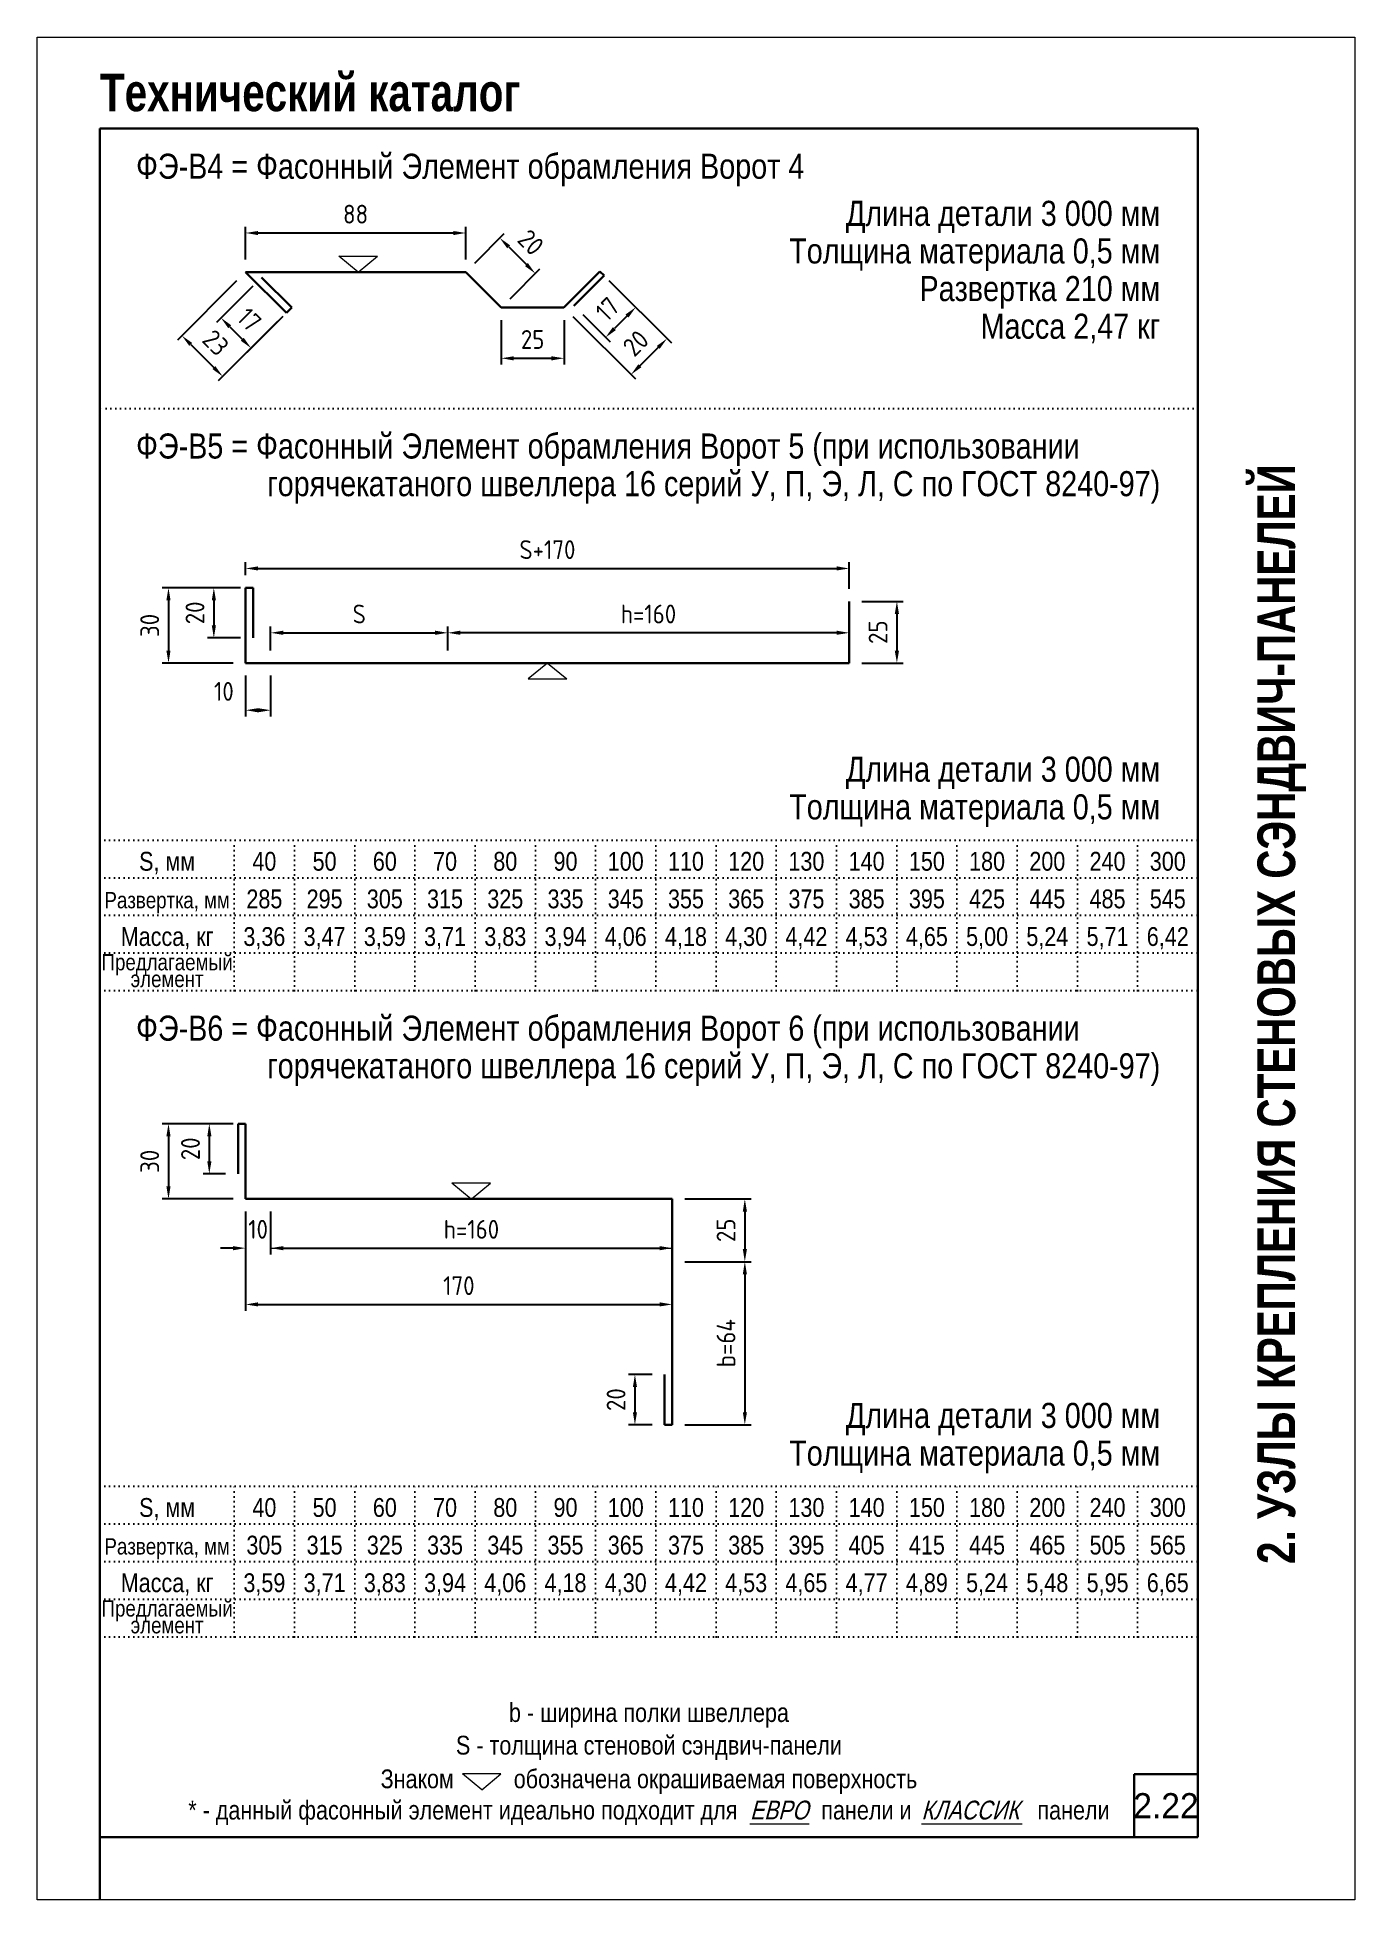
# Model space of a CAD drawing. Extents: x 5821 to 16321, y -13531 to 5774.
# Drawn here: x 6871 to 7921, y -166 to 1319 of the extents above; entities that cross this region are included whole.
import ezdxf
from ezdxf.enums import TextEntityAlignment as Align

# ---------------------------------------------------------------- set-up
doc = ezdxf.new("R2010")
doc.units = 0
doc.header["$LTSCALE"] = 3
doc.linetypes.add('DOT2', pattern=[0.125, 0, -0.125])
doc.layers.get('0').update_dxf_attribs({"linetype": 'CONTINUOUS', "lineweight": 30})
doc.layers.get('DEFPOINTS').update_dxf_attribs({"linetype": 'CONTINUOUS'})
for name, color, linetype, lineweight in [('Logo', 1, 'CONTINUOUS', 9), ('new_fill', 8, 'CONTINUOUS', 13), ('RAZMER', 7, 'CONTINUOUS', 9), ('Нащельники', 1, 'CONTINUOUS', 30)]:
    doc.layers.add(name, color=color, linetype=linetype, lineweight=lineweight)
doc.layers.add('Punktir', color=7, linetype='CONTINUOUS')
doc.styles.add('LOGO', font='HATTEN.TTF')
doc.styles.add('ROMANS', font='romans.shx', dxfattribs={"width": 0.85})
doc.styles.add('style1', font='ARIALN.TTF')
doc.styles.add('style2', font='impact.TTF')
doc.styles.add('курсив', font='ARIAL.TTF', dxfattribs={"width": 0.8, "oblique": 15})
doc.dimstyles.new('2.5', dxfattribs={"dimscale": 5, "dimtxt": 3, "dimasz": 2, "dimexe": 1, "dimexo": 2, "dimgap": 0, "dimtad": 0, "dimdec": 0, "dimlfac": 0.5, "dimzin": 9, "dimdsep": 46, "dimtxsty": 'ROMANS', "dimcen": -3, "dimdle": 1, "dimclrd": 256, "dimclre": 256, "dimclrt": 256, "dimadec": 0, "dimazin": 0, "dimtfac": 1, "dimtdec": 0, "dimtofl": 0, "dimtmove": 2, "dimatfit": 3, "dimfxl": 0, "dimtvp": 1, "dimtolj": 1, "dimtzin": 9, "dimarcsym": 0})

msp = doc.modelspace()

# ---------------------------------------------------------------- texts
at = {"style": 'style1'}
for s, p in [('ФЭ-В4 = Фасонный Элемент обрамления Ворот 4', (6949.85, 1205.91)), ('ФЭ-В5 = Фасонный Элемент обрамления Ворот 5 (при использовании', (6949.85, 982.84)), ('ФЭ-В6 = Фасонный Элемент обрамления Ворот 6 (при использовании', (6949.85, 518.67))]:
    msp.add_text(s, height=20, dxfattribs=at).set_placement(p)
for s, p in [('Длина детали 3 000 мм', (7766.09, 1168.35)), ('Толщина материала 0,5 мм', (7766.09, 1138.37)), ('Развертка 210 мм', (7766.09, 1108.37)), ('Масса 2,47 кг', (7766.09, 1078.37)), ('горячекатаного швеллера 16 серий У, П, Э, Л, С по ГОСТ 8240-97)', (7766.09, 952.84)), ('Длина детали 3 000 мм', (7766.09, 725.15)), ('Толщина материала 0,5 мм', (7766.09, 695.13)), ('горячекатаного швеллера 16 серий У, П, Э, Л, С по ГОСТ 8240-97)', (7766.09, 488.67)), ('Длина детали 3 000 мм', (7766.09, 209.92)), ('Толщина материала 0,5 мм', (7766.09, 179.9))]:
    msp.add_text(s, height=20, dxfattribs=at).set_placement(p, align=Align.RIGHT)
for s, height, p in [('S, мм', 15, (6974.59, 654.25)), ('40', 15, (7052.09, 654.25)), ('50', 15, (7100.09, 654.25)), ('60', 15, (7148.09, 654.25)), ('70', 15, (7196.09, 654.25)), ('80', 15, (7244.09, 654.25)), ('90', 15, (7292.09, 654.25)), ('100', 15, (7340.09, 654.25)), ('110', 15, (7388.09, 654.25)), ('120', 15, (7436.09, 654.25)), ('130', 15, (7484.09, 654.25)), ('140', 15, (7532.09, 654.25)), ('150', 15, (7580.09, 654.25)), ('180', 15, (7628.09, 654.25)), ('200', 15, (7676.09, 654.25)), ('240', 15, (7724.09, 654.25)), ('300', 15, (7772.09, 654.25)), ('285', 15, (7052.09, 624.25)), ('295', 15, (7100.09, 624.25)), ('305', 15, (7148.09, 624.25)), ('315', 15, (7196.09, 624.25)), ('325', 15, (7244.09, 624.25)), ('335', 15, (7292.09, 624.25)), ('345', 15, (7340.09, 624.25)), ('355', 15, (7388.09, 624.25)), ('365', 15, (7436.09, 624.25)), ('375', 15, (7484.09, 624.25)), ('385', 15, (7532.09, 624.25)), ('395', 15, (7580.09, 624.25)), ('425', 15, (7628.09, 624.25)), ('445', 15, (7676.09, 624.25)), ('485', 15, (7724.09, 624.25)), ('545', 15, (7772.09, 624.25)), ('Развертка, мм', 13, (6974.59, 624.25)), ('Масса, кг', 15, (6974.59, 594.25)), ('3,36', 15, (7052.09, 594.25)), ('3,47', 15, (7100.09, 594.25)), ('3,59', 15, (7148.09, 594.25)), ('3,71', 15, (7196.09, 594.25)), ('3,83', 15, (7244.09, 594.25)), ('3,94', 15, (7292.09, 594.25)), ('4,06', 15, (7340.09, 594.25)), ('4,18', 15, (7388.09, 594.25)), ('4,30', 15, (7436.09, 594.25)), ('4,42', 15, (7484.09, 594.25)), ('4,53', 15, (7532.09, 594.25)), ('4,65', 15, (7580.09, 594.25)), ('5,00', 15, (7628.09, 594.25)), ('5,24', 15, (7676.09, 594.25)), ('5,71', 15, (7724.09, 594.25)), ('6,42', 15, (7772.09, 594.25)), ('Предлагаемый', 13, (6974.59, 574.81)), ('элемент', 13, (6974.59, 561.39)), ('S, мм', 15, (6974.59, 139.02)), ('40', 15, (7052.09, 139.02)), ('50', 15, (7100.09, 139.02)), ('60', 15, (7148.09, 139.02)), ('70', 15, (7196.09, 139.02)), ('80', 15, (7244.09, 139.02)), ('90', 15, (7292.09, 139.02)), ('100', 15, (7340.09, 139.02)), ('110', 15, (7388.09, 139.02)), ('120', 15, (7436.09, 139.02)), ('130', 15, (7484.09, 139.02)), ('140', 15, (7532.09, 139.02)), ('150', 15, (7580.09, 139.02)), ('180', 15, (7628.09, 139.02)), ('200', 15, (7676.09, 139.02)), ('240', 15, (7724.09, 139.02)), ('300', 15, (7772.09, 139.02)), ('Развертка, мм', 13, (6974.59, 109.02)), ('305', 15, (7052.09, 109.02)), ('315', 15, (7100.09, 109.02)), ('325', 15, (7148.09, 109.02)), ('335', 15, (7196.09, 109.02)), ('345', 15, (7244.09, 109.02)), ('355', 15, (7292.09, 109.02)), ('365', 15, (7340.09, 109.02)), ('375', 15, (7388.09, 109.02)), ('385', 15, (7436.09, 109.02)), ('395', 15, (7484.09, 109.02)), ('405', 15, (7532.09, 109.02)), ('415', 15, (7580.09, 109.02)), ('445', 15, (7628.09, 109.02)), ('465', 15, (7676.09, 109.02)), ('505', 15, (7724.09, 109.02)), ('565', 15, (7772.09, 109.02)), ('Масса, кг', 15, (6974.59, 79.02)), ('3,59', 15, (7052.09, 79.02)), ('3,71', 15, (7100.09, 79.02)), ('3,83', 15, (7148.09, 79.02)), ('3,94', 15, (7196.09, 79.02)), ('4,06', 15, (7244.09, 79.02)), ('4,18', 15, (7292.09, 79.02)), ('4,30', 15, (7340.09, 79.02)), ('4,42', 15, (7388.09, 79.02)), ('4,53', 15, (7436.09, 79.02)), ('4,65', 15, (7484.09, 79.02)), ('4,77', 15, (7532.09, 79.02)), ('4,89', 15, (7580.09, 79.02)), ('5,24', 15, (7628.09, 79.02)), ('5,48', 15, (7676.09, 79.02)), ('5,95', 15, (7724.09, 79.02)), ('6,65', 15, (7772.09, 79.02)), ('Предлагаемый', 13, (6974.59, 59.58)), ('элемент', 13, (6974.59, 46.17)), ('b - ширина полки швеллера', 15, (7358.59, -24.5)), ('S - толщина стеновой сэндвич-панели', 15, (7358.59, -50.5)), ('Знаком          обозначена окрашиваемая поверхность', 15, (7358.59, -77.33)), ('* - данный фасонный элемент идеально подходит для              панели и                     панели', 15, (7358.59, -102.24))]:
    msp.add_text(s, height=height, dxfattribs=at).set_placement(p, align=Align.CENTER)
at = {"color": 1, "style": 'курсив', "oblique": 15, "width": 0.8}
for s, p in [('ЕВРО', (7462.41, -102.24)), ('КЛАССИК', (7614.7, -102.24))]:
    msp.add_text(s, height=15, dxfattribs=at).set_placement(p, align=Align.CENTER)
at = {"layer": 'new_fill', "style": 'style2'}
msp.add_text('Технический каталог', height=30, dxfattribs=at).set_placement((6921.1, 1259.81))
msp.add_text('2. УЗЛЫ КРЕПЛЕНИЯ СТЕНОВЫХ СЭНДВИЧ-ПАНЕЛЕЙ', height=30, rotation=90, dxfattribs=at).set_placement((7858.59, 539.83), align=Align.MIDDLE_CENTER)
at = {"layer": 'new_fill', "style": 'LOGO'}
msp.add_text('2.22', height=20, dxfattribs=at).set_placement((7770.64, -91.24), align=Align.MIDDLE_CENTER)

# ---------------------------------------------------------------- blocks, each defined once
blk = doc.blocks.new('*D576')
at = {"layer": 'DEFPOINTS', "color": 0, "transparency": 16777216}
for p in [(7518.2, 868.9), (7518.2, 819.8), (7556.2, 819.8)]:
    blk.add_point(p, dxfattribs=at)
at = {"layer": 'RAZMER', "lineweight": -2, "transparency": 16777216}
for p, q in [((7528.2, 868.9), (7561.2, 868.9)), ((7556.2, 858.9), (7556.2, 829.8)), ((7528.2, 819.8), (7561.2, 819.8))]:
    blk.add_line(p, q, dxfattribs=at)
at = {"layer": 'RAZMER', "transparency": 16777216}
for points in [[(7554.5, 858.9), (7557.9, 858.9), (7556.2, 868.9)], [(7554.5, 829.8), (7557.9, 829.8), (7556.2, 819.8)]]:
    blk.add_solid(points, dxfattribs=at)
at = {"layer": 'RAZMER', "transparency": 16777216, "insert": (7541.2, 844.4), "char_height": 15, "attachment_point": 5, "rotation": 90, "style": 'ROMANS'}
blk.add_mtext('\\A1;25', dxfattribs=at)
blk = doc.blocks.new('*D577')
at = {"layer": 'DEFPOINTS', "color": 0, "transparency": 16777216}
for p in [(7198.2, 843.9), (7198.2, 819.8), (7518.2, 819.8)]:
    blk.add_point(p, dxfattribs=at)
at = {"layer": 'RAZMER', "lineweight": -2, "transparency": 16777216}
for p, q in [((7198.2, 829.8), (7198.2, 848.9)), ((7518.2, 829.8), (7518.2, 848.9)), ((7508.2, 843.9), (7208.2, 843.9))]:
    blk.add_line(p, q, dxfattribs=at)
at = {"layer": 'RAZMER', "transparency": 16777216}
for points in [[(7208.2, 845.6), (7208.2, 842.3), (7198.2, 843.9)], [(7508.2, 845.6), (7508.2, 842.3), (7518.2, 843.9)]]:
    blk.add_solid(points, dxfattribs=at)
at = {"layer": 'RAZMER', "transparency": 16777216, "insert": (7358.2, 858.9), "char_height": 15, "attachment_point": 5, "style": 'ROMANS'}
blk.add_mtext('\\A1;h{\\Fromans.shx|c204;=160}', dxfattribs=at)
blk = doc.blocks.new('*D595')
at = {"layer": 'DEFPOINTS', "color": 0, "transparency": 16777216}
for p in [(7198.2, 843.9), (7057.1, 819.8), (7198.2, 819.8)]:
    blk.add_point(p, dxfattribs=at)
at = {"layer": 'RAZMER', "lineweight": -2, "transparency": 16777216}
for p, q in [((7057.1, 829.8), (7057.1, 848.9)), ((7198.2, 829.8), (7198.2, 848.9)), ((7067.1, 843.9), (7188.2, 843.9))]:
    blk.add_line(p, q, dxfattribs=at)
at = {"layer": 'RAZMER', "transparency": 16777216}
for points in [[(7067.1, 845.6), (7067.1, 842.3), (7057.1, 843.9)], [(7188.2, 845.6), (7188.2, 842.3), (7198.2, 843.9)]]:
    blk.add_solid(points, dxfattribs=at)
at = {"layer": 'RAZMER', "transparency": 16777216, "insert": (7127.7, 858.9), "char_height": 15, "attachment_point": 5, "style": 'ROMANS'}
blk.add_mtext('\\A1;S', dxfattribs=at)
blk = doc.blocks.new('*D578')
at = {"layer": 'DEFPOINTS', "color": 0, "transparency": 16777216}
for p in [(7037.1, 819.8), (7057.1, 819.8), (7057.1, 782.2)]:
    blk.add_point(p, dxfattribs=at)
at = {"layer": 'RAZMER', "lineweight": -2, "transparency": 16777216}
for p, q in [((7037.1, 809.8), (7037.1, 777.2)), ((7057.1, 809.8), (7057.1, 777.2))]:
    blk.add_line(p, q, dxfattribs=at)
at = {"layer": 'RAZMER', "transparency": 16777216}
for points in [[(7047.1, 783.8), (7047.1, 780.5), (7037.1, 782.2)], [(7047.1, 783.8), (7047.1, 780.5), (7057.1, 782.2)]]:
    blk.add_solid(points, dxfattribs=at)
at = {"layer": 'RAZMER', "transparency": 16777216, "insert": (7019.8, 797.2), "char_height": 15, "attachment_point": 5, "style": 'ROMANS'}
blk.add_mtext('\\A1;10', dxfattribs=at)
blk = doc.blocks.new('*D596')
at = {"layer": 'DEFPOINTS', "color": 0, "transparency": 16777216}
for p in [(7518.2, 895.2), (7037.1, 879.8), (7518.2, 868.9)]:
    blk.add_point(p, dxfattribs=at)
at = {"layer": 'RAZMER', "lineweight": -2, "transparency": 16777216}
for p, q in [((7037.1, 889.8), (7037.1, 900.2)), ((7047.1, 895.2), (7508.2, 895.2)), ((7518.2, 878.9), (7518.2, 900.2))]:
    blk.add_line(p, q, dxfattribs=at)
at = {"layer": 'RAZMER', "transparency": 16777216}
for points in [[(7047.1, 896.9), (7047.1, 893.6), (7037.1, 895.2)], [(7508.2, 896.9), (7508.2, 893.6), (7518.2, 895.2)]]:
    blk.add_solid(points, dxfattribs=at)
at = {"layer": 'RAZMER', "transparency": 16777216, "insert": (7277.7, 910.2), "char_height": 15, "attachment_point": 5, "style": 'ROMANS'}
blk.add_mtext('\\A1;S+170', dxfattribs=at)
blk = doc.blocks.new('*D579')
at = {"layer": 'DEFPOINTS', "color": 0, "transparency": 16777216}
for p in [(7031.1, 452.5), (7008.2, 412.5), (7031.1, 412.5)]:
    blk.add_point(p, dxfattribs=at)
at = {"layer": 'RAZMER', "lineweight": -2, "transparency": 16777216}
for p, q in [((7021.1, 452.5), (7003.2, 452.5)), ((7008.2, 442.5), (7008.2, 422.5)), ((7021.1, 412.5), (7003.2, 412.5))]:
    blk.add_line(p, q, dxfattribs=at)
at = {"layer": 'RAZMER', "transparency": 16777216}
for points in [[(7006.6, 442.5), (7009.9, 442.5), (7008.2, 452.5)], [(7006.6, 422.5), (7009.9, 422.5), (7008.2, 412.5)]]:
    blk.add_solid(points, dxfattribs=at)
at = {"layer": 'RAZMER', "transparency": 16777216, "insert": (6993.2, 432.5), "char_height": 15, "attachment_point": 5, "rotation": 90, "style": 'ROMANS'}
blk.add_mtext('\\A1;20', dxfattribs=at)
blk = doc.blocks.new('*D580')
at = {"layer": 'DEFPOINTS', "color": 0, "transparency": 16777216}
for p in [(7037.1, 452.5), (6975.7, 392.5), (7037.1, 392.5)]:
    blk.add_point(p, dxfattribs=at)
at = {"layer": 'RAZMER', "lineweight": -2, "transparency": 16777216}
for p, q in [((7027.1, 452.5), (6970.7, 452.5)), ((6975.7, 442.5), (6975.7, 402.5)), ((7027.1, 392.5), (6970.7, 392.5))]:
    blk.add_line(p, q, dxfattribs=at)
at = {"layer": 'RAZMER', "transparency": 16777216}
for points in [[(6974, 442.5), (6977.3, 442.5), (6975.7, 452.5)], [(6974, 402.5), (6977.3, 402.5), (6975.7, 392.5)]]:
    blk.add_solid(points, dxfattribs=at)
at = {"layer": 'RAZMER', "transparency": 16777216, "insert": (6960.7, 422.5), "char_height": 15, "attachment_point": 5, "rotation": 90, "style": 'ROMANS'}
blk.add_mtext('\\A1;30', dxfattribs=at)
blk = doc.blocks.new('*D581')
at = {"layer": 'DEFPOINTS', "color": 0, "transparency": 16777216}
for p in [(7377.1, 392.5), (7057.1, 382.5), (7377.1, 353.3)]:
    blk.add_point(p, dxfattribs=at)
at = {"layer": 'RAZMER', "lineweight": -2, "transparency": 16777216}
for p, q in [((7057.1, 372.5), (7057.1, 348.3)), ((7377.1, 382.5), (7377.1, 348.3)), ((7067.1, 353.3), (7367.1, 353.3))]:
    blk.add_line(p, q, dxfattribs=at)
at = {"layer": 'RAZMER', "transparency": 16777216}
for points in [[(7067.1, 354.9), (7067.1, 351.6), (7057.1, 353.3)], [(7367.1, 354.9), (7367.1, 351.6), (7377.1, 353.3)]]:
    blk.add_solid(points, dxfattribs=at)
at = {"layer": 'RAZMER', "transparency": 16777216, "insert": (7217.1, 368.3), "char_height": 15, "attachment_point": 5, "style": 'ROMANS'}
blk.add_mtext('\\A1;h{\\Fromans.shx|c204;=160}', dxfattribs=at)
blk = doc.blocks.new('*D582')
at = {"layer": 'DEFPOINTS', "color": 0, "transparency": 16777216}
for p in [(7037.1, 392.5), (7057.1, 392.5), (7057.1, 353.3)]:
    blk.add_point(p, dxfattribs=at)
at = {"layer": 'RAZMER', "lineweight": -2, "transparency": 16777216}
for p, q in [((7037.1, 382.5), (7037.1, 348.3)), ((7057.1, 382.5), (7057.1, 348.3)), ((7027.1, 353.3), (7017.1, 353.3)), ((7067.1, 353.3), (7077.1, 353.3))]:
    blk.add_line(p, q, dxfattribs=at)
at = {"layer": 'RAZMER', "transparency": 16777216}
for points in [[(7027.1, 354.9), (7027.1, 351.6), (7037.1, 353.3)], [(7067.1, 354.9), (7067.1, 351.6), (7057.1, 353.3)]]:
    blk.add_solid(points, dxfattribs=at)
at = {"layer": 'RAZMER', "transparency": 16777216, "insert": (7047.1, 368.3), "char_height": 15, "attachment_point": 5, "style": 'ROMANS'}
blk.add_mtext('\\A1;10', dxfattribs=at)
blk = doc.blocks.new('*D583')
at = {"layer": 'DEFPOINTS', "color": 0, "transparency": 16777216}
for p in [(7377.1, 392.5), (7377.1, 342.5), (7435, 342.5)]:
    blk.add_point(p, dxfattribs=at)
at = {"layer": 'RAZMER', "lineweight": -2, "transparency": 16777216}
for p, q in [((7387.1, 392.5), (7440, 392.5)), ((7435, 382.5), (7435, 352.5)), ((7387.1, 342.5), (7440, 342.5))]:
    blk.add_line(p, q, dxfattribs=at)
at = {"layer": 'RAZMER', "transparency": 16777216}
for points in [[(7433.4, 382.5), (7436.7, 382.5), (7435, 392.5)], [(7433.4, 352.5), (7436.7, 352.5), (7435, 342.5)]]:
    blk.add_solid(points, dxfattribs=at)
at = {"layer": 'RAZMER', "transparency": 16777216, "insert": (7420, 367.5), "char_height": 15, "attachment_point": 5, "rotation": 90, "style": 'ROMANS'}
blk.add_mtext('\\A1;25', dxfattribs=at)
blk = doc.blocks.new('*D584')
at = {"layer": 'DEFPOINTS', "color": 0, "transparency": 16777216}
for p in [(7435, 342.5), (7377.1, 212.5), (7435, 212.5)]:
    blk.add_point(p, dxfattribs=at)
at = {"layer": 'RAZMER', "lineweight": -2, "transparency": 16777216}
for p, q in [((7425, 342.5), (7430, 342.5)), ((7435, 332.5), (7435, 222.5)), ((7387.1, 212.5), (7440, 212.5))]:
    blk.add_line(p, q, dxfattribs=at)
at = {"layer": 'RAZMER', "transparency": 16777216}
for points in [[(7433.4, 332.5), (7436.7, 332.5), (7435, 342.5)], [(7433.4, 222.5), (7436.7, 222.5), (7435, 212.5)]]:
    blk.add_solid(points, dxfattribs=at)
at = {"layer": 'RAZMER', "transparency": 16777216, "insert": (7420, 277.5), "char_height": 15, "attachment_point": 5, "rotation": 90, "style": 'ROMANS'}
blk.add_mtext('\\A1;b{\\Fromans.shx|c204;=64}', dxfattribs=at)
blk = doc.blocks.new('*D585')
at = {"layer": 'DEFPOINTS', "color": 0, "transparency": 16777216}
for p in [(7371.1, 252.5), (7347.4, 212.5), (7371.1, 212.5)]:
    blk.add_point(p, dxfattribs=at)
at = {"layer": 'RAZMER', "lineweight": -2, "transparency": 16777216}
for p, q in [((7361.1, 252.5), (7342.4, 252.5)), ((7347.4, 242.5), (7347.4, 222.5)), ((7361.1, 212.5), (7342.4, 212.5))]:
    blk.add_line(p, q, dxfattribs=at)
at = {"layer": 'RAZMER', "transparency": 16777216}
for points in [[(7345.8, 242.5), (7349.1, 242.5), (7347.4, 252.5)], [(7345.8, 222.5), (7349.1, 222.5), (7347.4, 212.5)]]:
    blk.add_solid(points, dxfattribs=at)
at = {"layer": 'RAZMER', "transparency": 16777216, "insert": (7332.4, 232.5), "char_height": 15, "attachment_point": 5, "rotation": 90, "style": 'ROMANS'}
blk.add_mtext('\\A1;20', dxfattribs=at)
blk = doc.blocks.new('*D586')
at = {"layer": 'DEFPOINTS', "color": 0, "transparency": 16777216}
for p in [(7037.1, 392.5), (7377.1, 392.5), (7377.1, 308.4)]:
    blk.add_point(p, dxfattribs=at)
at = {"layer": 'RAZMER', "lineweight": -2, "transparency": 16777216}
for p, q in [((7037.1, 382.5), (7037.1, 303.4)), ((7377.1, 382.5), (7377.1, 303.4)), ((7047.1, 308.4), (7367.1, 308.4))]:
    blk.add_line(p, q, dxfattribs=at)
at = {"layer": 'RAZMER', "transparency": 16777216}
for points in [[(7047.1, 310.1), (7047.1, 306.8), (7037.1, 308.4)], [(7367.1, 310.1), (7367.1, 306.8), (7377.1, 308.4)]]:
    blk.add_solid(points, dxfattribs=at)
at = {"layer": 'RAZMER', "transparency": 16777216, "insert": (7207.1, 323.4), "char_height": 15, "attachment_point": 5, "style": 'ROMANS'}
blk.add_mtext('\\A1;170', dxfattribs=at)
blk = doc.blocks.new('*D587')
at = {"layer": 'DEFPOINTS', "color": 0, "transparency": 16777216}
for p in [(7043.1, 879.8), (7011.8, 839.8), (7043.1, 839.8)]:
    blk.add_point(p, dxfattribs=at)
at = {"layer": 'RAZMER', "lineweight": -2, "transparency": 16777216}
for p, q in [((7033.1, 879.8), (7006.8, 879.8)), ((7011.8, 869.8), (7011.8, 849.8)), ((7033.1, 839.8), (7006.8, 839.8))]:
    blk.add_line(p, q, dxfattribs=at)
at = {"layer": 'RAZMER', "transparency": 16777216}
for points in [[(7010.2, 869.8), (7013.5, 869.8), (7011.8, 879.8)], [(7010.2, 849.8), (7013.5, 849.8), (7011.8, 839.8)]]:
    blk.add_solid(points, dxfattribs=at)
at = {"layer": 'RAZMER', "transparency": 16777216, "insert": (6996.8, 859.8), "char_height": 15, "attachment_point": 5, "rotation": 90, "style": 'ROMANS'}
blk.add_mtext('\\A1;20', dxfattribs=at)
blk = doc.blocks.new('*D588')
at = {"layer": 'DEFPOINTS', "color": 0, "transparency": 16777216}
for p in [(7037.1, 879.8), (6975.7, 819.8), (7037.1, 819.8)]:
    blk.add_point(p, dxfattribs=at)
at = {"layer": 'RAZMER', "lineweight": -2, "transparency": 16777216}
for p, q in [((7027.1, 879.8), (6970.7, 879.8)), ((6975.7, 869.8), (6975.7, 829.8)), ((7027.1, 819.8), (6970.7, 819.8))]:
    blk.add_line(p, q, dxfattribs=at)
at = {"layer": 'RAZMER', "transparency": 16777216}
for points in [[(6974, 869.8), (6977.3, 869.8), (6975.7, 879.8)], [(6974, 829.8), (6977.3, 829.8), (6975.7, 819.8)]]:
    blk.add_solid(points, dxfattribs=at)
at = {"layer": 'RAZMER', "transparency": 16777216, "insert": (6960.7, 849.8), "char_height": 15, "attachment_point": 5, "rotation": 90, "style": 'ROMANS'}
blk.add_mtext('\\A1;30', dxfattribs=at)
blk = doc.blocks.new('*D589')
at = {"layer": 'DEFPOINTS', "color": 0, "transparency": 16777216}
for p in [(7212.6, 1162.7), (7037.1, 1131.6), (7212.6, 1131.6)]:
    blk.add_point(p, dxfattribs=at)
at = {"layer": 'RAZMER', "lineweight": -2, "transparency": 16777216}
for p, q in [((7037.1, 1141.6), (7037.1, 1167.7)), ((7047.1, 1162.7), (7202.6, 1162.7)), ((7212.6, 1141.6), (7212.6, 1167.7))]:
    blk.add_line(p, q, dxfattribs=at)
at = {"layer": 'RAZMER', "transparency": 16777216}
for points in [[(7047.1, 1164.3), (7047.1, 1161), (7037.1, 1162.7)], [(7202.6, 1164.3), (7202.6, 1161), (7212.6, 1162.7)]]:
    blk.add_solid(points, dxfattribs=at)
at = {"layer": 'RAZMER', "transparency": 16777216, "insert": (7124.8, 1177.7), "char_height": 15, "attachment_point": 5, "style": 'ROMANS'}
blk.add_mtext('\\A1;88', dxfattribs=at)
blk = doc.blocks.new('*D590')
at = {"layer": 'DEFPOINTS', "color": 0, "transparency": 16777216}
for p in [(7212.6, 1131.6), (7268, 1130.4), (7240.9, 1103.3)]:
    blk.add_point(p, dxfattribs=at)
at = {"layer": 'RAZMER', "lineweight": -2, "transparency": 16777216}
for p, q in [((7219.7, 1138.6), (7243.3, 1162.2)), ((7246.8, 1151.6), (7260.9, 1137.5)), ((7247.9, 1110.3), (7271.6, 1134))]:
    blk.add_line(p, q, dxfattribs=at)
at = {"layer": 'RAZMER', "transparency": 16777216}
for points in [[(7248, 1152.8), (7245.6, 1150.5), (7239.7, 1158.7)], [(7262.1, 1138.7), (7259.8, 1136.3), (7268, 1130.4)]]:
    blk.add_solid(points, dxfattribs=at)
at = {"layer": 'RAZMER', "transparency": 16777216, "insert": (7264.5, 1155.2), "char_height": 15, "attachment_point": 5, "rotation": 315, "style": 'ROMANS'}
blk.add_mtext('\\A1;20', dxfattribs=at)
blk = doc.blocks.new('*D591')
at = {"layer": 'DEFPOINTS', "color": 0, "transparency": 16777216}
for p in [(7240.9, 1103.3), (7290.9, 1103.3), (7290.9, 1062.8)]:
    blk.add_point(p, dxfattribs=at)
at = {"layer": 'RAZMER', "lineweight": -2, "transparency": 16777216}
for p, q in [((7240.9, 1093.3), (7240.9, 1057.8)), ((7290.9, 1093.3), (7290.9, 1057.8)), ((7250.9, 1062.8), (7280.9, 1062.8))]:
    blk.add_line(p, q, dxfattribs=at)
at = {"layer": 'RAZMER', "transparency": 16777216}
for points in [[(7250.9, 1064.4), (7250.9, 1061.1), (7240.9, 1062.8)], [(7280.9, 1064.4), (7280.9, 1061.1), (7290.9, 1062.8)]]:
    blk.add_solid(points, dxfattribs=at)
at = {"layer": 'RAZMER', "transparency": 16777216, "insert": (7265.9, 1077.8), "char_height": 15, "attachment_point": 5, "style": 'ROMANS'}
blk.add_mtext('\\A1;25', dxfattribs=at)
blk = doc.blocks.new('*D592')
at = {"layer": 'DEFPOINTS', "color": 0, "transparency": 16777216}
for p in [(7037.1, 1131.6), (7069.6, 1099), (7018.9, 1048.3)]:
    blk.add_point(p, dxfattribs=at)
at = {"layer": 'RAZMER', "lineweight": -2, "transparency": 16777216}
for p, q in [((7030, 1124.5), (6982.9, 1077.3)), ((7062.6, 1092), (7015.4, 1044.8)), ((6993.5, 1073.8), (7011.9, 1055.4))]:
    blk.add_line(p, q, dxfattribs=at)
at = {"layer": 'RAZMER', "transparency": 16777216}
for points in [[(6994.6, 1075), (6992.3, 1072.6), (6986.4, 1080.8)], [(7013, 1056.6), (7010.7, 1054.2), (7018.9, 1048.3)]]:
    blk.add_solid(points, dxfattribs=at)
at = {"layer": 'RAZMER', "transparency": 16777216, "insert": (7013.3, 1075.2), "char_height": 15, "attachment_point": 5, "rotation": 315, "style": 'ROMANS'}
blk.add_mtext('\\A1;23', dxfattribs=at)
blk = doc.blocks.new('*D593')
at = {"layer": 'DEFPOINTS', "color": 0, "transparency": 16777216}
for p in [(7049.8, 1127.3), (7073.9, 1103.3), (7041.5, 1070.9)]:
    blk.add_point(p, dxfattribs=at)
at = {"layer": 'RAZMER', "lineweight": -2, "transparency": 16777216}
for p, q in [((7042.8, 1120.2), (7014, 1091.4)), ((7024.6, 1087.9), (7034.5, 1078)), ((7066.8, 1096.2), (7038, 1067.4))]:
    blk.add_line(p, q, dxfattribs=at)
at = {"layer": 'RAZMER', "transparency": 16777216}
for points in [[(7025.7, 1089.1), (7023.4, 1086.7), (7017.5, 1095)], [(7035.6, 1079.2), (7033.3, 1076.8), (7041.5, 1070.9)]]:
    blk.add_solid(points, dxfattribs=at)
at = {"layer": 'RAZMER', "transparency": 16777216, "insert": (7040.1, 1093.6), "char_height": 15, "attachment_point": 5, "rotation": 315, "style": 'ROMANS'}
blk.add_mtext('\\A1;17', dxfattribs=at)
blk = doc.blocks.new('*D594')
at = {"layer": 'DEFPOINTS', "color": 0, "transparency": 16777216}
for p in [(7319.6, 1132), (7290.9, 1103.3), (7344.3, 1049.8)]:
    blk.add_point(p, dxfattribs=at)
at = {"layer": 'RAZMER', "lineweight": -2, "transparency": 16777216}
for p, q in [((7326.6, 1124.9), (7376.5, 1075)), ((7297.9, 1096.2), (7347.9, 1046.3)), ((7365.9, 1071.4), (7351.4, 1056.9))]:
    blk.add_line(p, q, dxfattribs=at)
at = {"layer": 'RAZMER', "transparency": 16777216}
for points in [[(7364.8, 1072.6), (7367.1, 1070.3), (7373, 1078.5)], [(7350.2, 1058.1), (7352.6, 1055.7), (7344.3, 1049.8)]]:
    blk.add_solid(points, dxfattribs=at)
at = {"layer": 'RAZMER', "transparency": 16777216, "insert": (7348.1, 1074.8), "char_height": 15, "attachment_point": 5, "rotation": 45, "style": 'ROMANS'}
blk.add_mtext('\\A1;20', dxfattribs=at)
blk = doc.blocks.new('*D597')
at = {"layer": 'DEFPOINTS', "color": 0, "transparency": 16777216}
for p in [(7322.8, 1128.7), (7298.8, 1104.7), (7324, 1079.4)]:
    blk.add_point(p, dxfattribs=at)
at = {"layer": 'RAZMER', "lineweight": -2, "transparency": 16777216}
for p, q in [((7329.9, 1121.7), (7351.6, 1099.9)), ((7305.8, 1097.6), (7327.6, 1075.9)), ((7341, 1096.4), (7331.1, 1086.5))]:
    blk.add_line(p, q, dxfattribs=at)
at = {"layer": 'RAZMER', "transparency": 16777216}
for points in [[(7339.8, 1097.6), (7342.2, 1095.2), (7348.1, 1103.5)], [(7329.9, 1087.7), (7332.3, 1085.3), (7324, 1079.4)]]:
    blk.add_solid(points, dxfattribs=at)
at = {"layer": 'RAZMER', "transparency": 16777216, "insert": (7325.5, 1102), "char_height": 15, "attachment_point": 5, "rotation": 45, "style": 'ROMANS'}
blk.add_mtext('\\A1;17', dxfattribs=at)

# ---------------------------------------------------------------- dimensions: what is measured, and where the dimension line sits
at = {"layer": 'RAZMER'}
for base, p1, p2, picture, middle in [((7212.58, 1162.66), (7037.11, 1131.56), (7212.58, 1131.56), '*D589', (7124.84, 1177.66)), ((7290.86, 1062.77), (7240.86, 1103.27), (7290.86, 1103.27), '*D591', (7265.86, 1077.77)), ((7057.11, 353.27), (7037.11, 392.51), (7057.11, 392.51), '*D582', (7047.11, 368.27)), ((7377.11, 308.42), (7037.11, 392.51), (7377.11, 392.51), '*D586', (7207.11, 323.42))]:
    dim = msp.add_linear_dim(base=base, p1=p1, p2=p2, dimstyle='2.5', dxfattribs=at)
    dim.commit()
    dim.dimension.update_dxf_attribs({"geometry": picture, "text_midpoint": middle})
for p1, p2, distance, picture, middle in [((7212.58, 1131.56), (7240.86, 1103.27), 38.4, '*D590', (7264.48, 1155.18)), ((7037.11, 1131.56), (7069.63, 1099.03), -71.71, '*D592', (7013.27, 1075.19)), ((7319.56, 1131.97), (7290.86, 1103.27), 75.59, '*D594', (7348.06, 1074.78)), ((7322.8, 1128.73), (7298.76, 1104.69), 35.75, '*D597', (7325.46, 1102.04)), ((7049.83, 1127.32), (7073.88, 1103.27), -45.73, '*D593', (7040.13, 1093.57))]:
    dim = msp.add_aligned_dim(p1=p1, p2=p2, distance=distance, dimstyle='2.5', dxfattribs=at)
    dim.commit()
    dim.dimension.update_dxf_attribs({"geometry": picture, "text_midpoint": middle})
for base, p1, p2, text, picture, middle in [((7518.23, 895.23), (7037.11, 879.82), (7518.23, 868.91), 'S+170', '*D596', (7277.67, 910.23)), ((7198.23, 843.93), (7057.11, 819.82), (7198.23, 819.82), 'S', '*D595', (7127.67, 858.93))]:
    dim = msp.add_linear_dim(base=base, p1=p1, p2=p2, text=text, dimstyle='2.5', override={"dimlfac": 0.5, "dimtxsty": 'ROMANS', "dimsah": 1, "dimtolj": 1}, dxfattribs=at)
    dim.commit()
    dim.dimension.update_dxf_attribs({"geometry": picture, "text_midpoint": middle})
for base, p1, p2, picture, middle in [((6975.66, 819.82), (7037.11, 879.82), (7037.11, 819.82), '*D588', (6960.66, 849.82)), ((7011.84, 839.82), (7043.11, 879.82), (7043.11, 839.82), '*D587', (6996.84, 859.82)), ((7556.2, 819.82), (7518.23, 868.91), (7518.23, 819.82), '*D576', (7541.2, 844.37)), ((6975.66, 392.51), (7037.11, 452.51), (7037.11, 392.51), '*D580', (6960.66, 422.51)), ((7008.25, 412.51), (7031.11, 452.51), (7031.11, 412.51), '*D579', (6993.25, 432.51)), ((7435.02, 342.51), (7377.11, 392.51), (7377.11, 342.51), '*D583', (7420.02, 367.51)), ((7347.43, 212.51), (7371.11, 252.51), (7371.11, 212.51), '*D585', (7332.43, 232.51))]:
    dim = msp.add_linear_dim(base=base, p1=p1, p2=p2, angle=90, dimstyle='2.5', dxfattribs=at)
    dim.commit()
    dim.dimension.update_dxf_attribs({"geometry": picture, "text_midpoint": middle})
for base, p1, p2, picture, middle in [((7198.23, 843.93), (7518.23, 819.82), (7198.23, 819.82), '*D577', (7358.23, 858.93)), ((7377.11, 353.27), (7057.11, 382.51), (7377.11, 392.51), '*D581', (7217.11, 368.27))]:
    dim = msp.add_linear_dim(base=base, p1=p1, p2=p2, text='h{\\Fromans.shx|c204;=160}', dimstyle='2.5', dxfattribs=at)
    dim.commit()
    dim.dimension.update_dxf_attribs({"geometry": picture, "text_midpoint": middle})
dim = msp.add_linear_dim(base=(7057.11, 782.15), p1=(7037.11, 819.82), p2=(7057.11, 819.82), dimstyle='2.5', dxfattribs=at)
dim.commit()
dim.dimension.update_dxf_attribs({"geometry": '*D578', "text_midpoint": (7019.83, 797.15), "dimtype": 160})
dim = msp.add_linear_dim(base=(7435.02, 212.51), p1=(7435.02, 342.51), p2=(7377.11, 212.51), angle=90, text='b{\\Fromans.shx|c204;=64}', dimstyle='2.5', dxfattribs=at)
dim.commit()
dim.dimension.update_dxf_attribs({"geometry": '*D584', "text_midpoint": (7420.02, 277.51)})

# ---------------------------------------------------------------- linework, layer by layer
at = {"color": 1}
for p, q in [((7796.09, 1245.91), (6921.09, 1245.91)), ((6921.09, 1245.91), (6921.09, -166.24)), ((7796.09, 1245.91), (7796.09, -116.24)), ((7745.18, -66.24), (7796.09, -66.24)), ((7745.18, -66.24), (7745.18, -116.24)), ((7796.09, -116.24), (6921.09, -116.24))]:
    msp.add_line(p, q, dxfattribs=at)
at = {"layer": 'Logo'}
for p, q in [((7439.07, -105.81), (7486.31, -105.81)), ((7575.69, -105.81), (7656.14, -105.81))]:
    msp.add_line(p, q, dxfattribs=at)
at = {"layer": 'Punktir', "linetype": 'DOT2', "ltscale": 10}
for p, q in [((7796.09, 1022.84), (6921.09, 1022.84)), ((6921.09, 678.67), (7796.09, 678.67)), ((7028.09, 558.67), (7028.09, 678.67)), ((7076.09, 558.67), (7076.09, 678.67)), ((7124.09, 558.67), (7124.09, 678.67)), ((7172.09, 558.67), (7172.09, 678.67)), ((7220.09, 558.67), (7220.09, 678.67)), ((7268.09, 558.67), (7268.09, 678.67)), ((7316.09, 558.67), (7316.09, 678.67)), ((7364.09, 558.67), (7364.09, 678.67)), ((7412.09, 558.67), (7412.09, 678.67)), ((7460.09, 558.67), (7460.09, 678.67)), ((7508.09, 558.67), (7508.09, 678.67)), ((7556.09, 558.67), (7556.09, 678.67)), ((7604.09, 558.67), (7604.09, 678.67)), ((7652.09, 558.67), (7652.09, 678.67)), ((7700.09, 558.67), (7700.09, 678.67)), ((7748.09, 558.67), (7748.09, 678.67)), ((6921.09, 648.67), (7796.09, 648.67)), ((6921.09, 618.67), (7796.09, 618.67)), ((6921.09, 588.67), (7796.09, 588.67)), ((6921.09, 558.67), (7796.09, 558.67)), ((6921.09, 558.67), (7796.09, 558.67)), ((6921.09, 163.44), (7796.09, 163.44)), ((7028.09, 43.44), (7028.09, 163.44)), ((7076.09, 43.44), (7076.09, 163.44)), ((7124.09, 43.44), (7124.09, 163.44)), ((7172.09, 43.44), (7172.09, 163.44)), ((7220.09, 43.44), (7220.09, 163.44)), ((7268.09, 43.44), (7268.09, 163.44)), ((7316.09, 43.44), (7316.09, 163.44)), ((7364.09, 43.44), (7364.09, 163.44)), ((7412.09, 43.44), (7412.09, 163.44)), ((7460.09, 43.44), (7460.09, 163.44)), ((7508.09, 43.44), (7508.09, 163.44)), ((7556.09, 43.44), (7556.09, 163.44)), ((7604.09, 43.44), (7604.09, 163.44)), ((7652.09, 43.44), (7652.09, 163.44)), ((7700.09, 43.44), (7700.09, 163.44)), ((7748.09, 43.44), (7748.09, 163.44)), ((6921.09, 133.44), (7796.09, 133.44)), ((6921.09, 103.44), (7796.09, 103.44)), ((6921.09, 73.44), (7796.09, 73.44)), ((6921.09, 43.44), (7796.09, 43.44)), ((6921.09, 43.44), (7796.09, 43.44))]:
    msp.add_line(p, q, dxfattribs=at)
at = {"layer": 'RAZMER'}
for p, q in [((7126.84, 1131.56), (7111.45, 1144.22)), ((7111.45, 1144.22), (7142.24, 1144.22)), ((7126.84, 1131.56), (7142.24, 1144.22)), ((7277.67, 819.82), (7262.27, 807.17)), ((7277.67, 819.82), (7293.06, 807.17)), ((7262.27, 807.17), (7293.06, 807.17)), ((7232.28, 405.03), (7201.49, 405.03)), ((7216.89, 392.37), (7201.49, 405.03)), ((7216.89, 392.37), (7232.28, 405.03)), ((7057.11, 353.27), (7377.11, 353.27)), ((7225.29, -78.52), (7209.89, -65.86)), ((7240.68, -65.86), (7209.89, -65.86)), ((7225.29, -78.52), (7240.68, -65.86))]:
    msp.add_line(p, q, dxfattribs=at)
msp.add_lwpolyline([(6871.09, 1318.76), (7921.09, 1318.76), (7921.09, -166.24), (6871.09, -166.24)], close=True, dxfattribs=at)
at = {"layer": 'Нащельники'}
for p, q in [((7212.58, 1131.56), (7037.11, 1131.56)), ((7037.11, 1131.56), (7069.63, 1099.03)), ((7212.58, 1131.56), (7240.86, 1103.27)), ((7290.86, 1103.27), (7319.56, 1131.97)), ((7298.76, 1104.69), (7322.8, 1128.73)), ((7322.8, 1128.73), (7319.56, 1131.97)), ((7049.83, 1127.32), (7073.88, 1103.27)), ((7073.88, 1103.27), (7069.63, 1099.03)), ((7240.86, 1103.27), (7290.86, 1103.27)), ((7037.11, 819.82), (7037.11, 879.82)), ((7043.11, 879.82), (7037.11, 879.82)), ((7043.11, 839.82), (7043.11, 879.82)), ((7518.23, 868.91), (7518.23, 819.82)), ((7037.11, 819.82), (7518.23, 819.82)), ((7037.11, 452.51), (7031.11, 452.51)), ((7031.11, 452.51), (7031.11, 412.51)), ((7037.11, 392.51), (7037.11, 452.51)), ((7037.11, 392.51), (7377.11, 392.51)), ((7377.11, 392.51), (7377.11, 212.51)), ((7371.11, 212.51), (7371.11, 252.51)), ((7377.11, 212.51), (7371.11, 212.51))]:
    msp.add_line(p, q, dxfattribs=at)

msp.set_redraw_order([(e.dxf.handle, doc.entitydb.next_handle()) for e in msp.query("TEXT MTEXT ATTDEF DIMENSION ARC_DIMENSION")])  # texts and dimensions are drawn at this point

doc.saveas('drawing.dxf')
